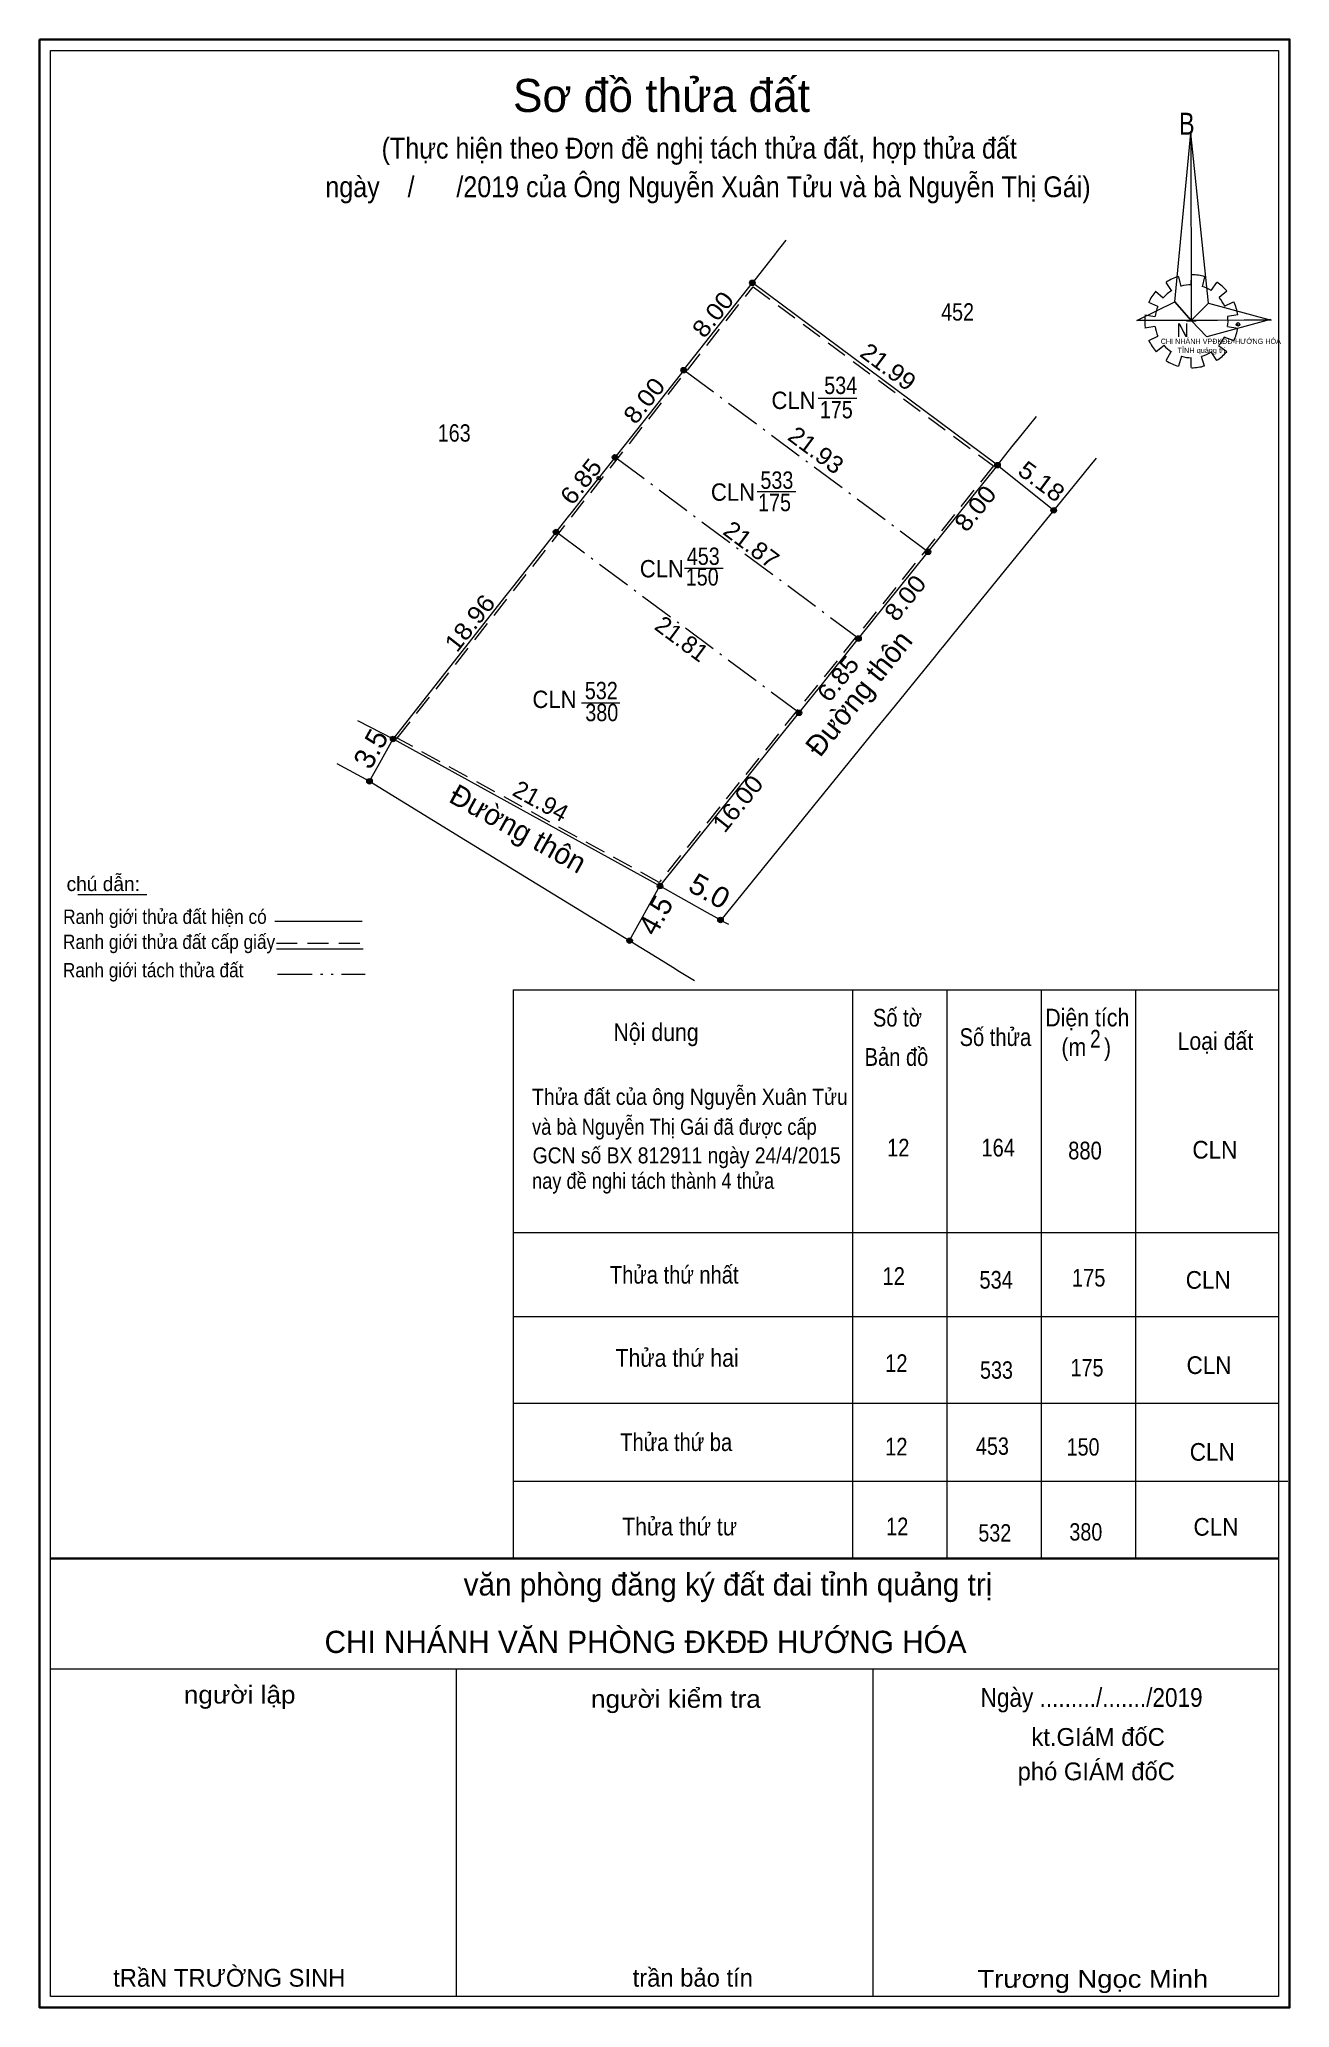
# Model space of a CAD drawing. Header units: metres. Extents: x 551540 to 551982, y 1840033 to 1840773.
# Drawn here: x 551891.8 to 551981.8, y 1840630.8 to 1840772.6 of the extents above; entities that cross this region are included whole.
import ezdxf
from ezdxf.enums import TextEntityAlignment as Align

# ---------------------------------------------------------------- set-up
doc = ezdxf.new("R2010")
doc.units = ezdxf.units.M
doc.header["$LTSCALE"] = 0.5
doc.header["$PDMODE"] = 32
doc.header["$PDSIZE"] = 0.25
for name, pattern in [('DASH_DOUBLE_DOT', [9.2, 5, -1.2, 0.3, -1.2, 0.3, -1.2]), ('DOT_DASHED', [7.7, 5, -1.2, 0.3, -1.2]), ('MEDIUM_DASHED', [4.5, 3, -1.5])]:
    doc.linetypes.add(name, pattern=pattern)
for name, color, linetype, lineweight in [('1', 7, 'Continuous', 13), ('10', 7, 'Continuous', 13), ('17', 7, 'Continuous', 13), ('23', 7, 'Continuous', 13), ('5', 7, 'Continuous', 13), ('6', 7, 'Continuous', 13), ('63', 7, 'Continuous', 13)]:
    doc.layers.add(name, color=color, linetype=linetype, lineweight=lineweight)
doc.layers.add('7', color=7, linetype='Continuous')

msp = doc.modelspace()

# ---------------------------------------------------------------- texts
at = {"layer": '1'}
msp.add_text('Sơ đồ thửa đất', height=2.38, dxfattribs=at).set_placement((551936.63, 1840767.34), align=Align.CENTER)
for s, height, width, p in [('B', 1.585, 0.8, (551973.88, 1840765.7)), ('N', 0.9904, 0.9, (551973.72, 1840751.13)), ('CHI NHÁNH VPĐKĐĐ-HƯỚNG HÓA', 0.3749, 0.95, (551972.57, 1840750.63)), ('TỈNH quảng trị', 0.375, 1.05, (551973.78, 1840749.98))]:
    msp.add_text(s, height=height, dxfattribs=dict(at, width=width)).set_placement(p)
for s, width, p in [('452', 0.85, (551957.945, 1840752.31)), ('CLN', 0.95, (551946.135, 1840745.94)), ('534', 0.85, (551949.53, 1840747.02)), ('175', 0.85, (551949.215, 1840745.27)), ('163', 0.85, (551921.705, 1840743.59)), ('533', 0.85, (551944.935, 1840740.19)), ('CLN', 0.95, (551941.775, 1840739.33)), ('175', 0.85, (551944.765, 1840738.58)), ('453', 0.85, (551939.635, 1840734.71)), ('CLN', 0.95, (551936.655, 1840733.81)), ('150', 0.85, (551939.56, 1840733.22)), ('CLN', 0.95, (551928.925, 1840724.4)), ('532', 0.85, (551932.295, 1840725.03)), ('380', 0.85, (551932.33, 1840723.45)), ('175', 0.85, (551967.265, 1840676.25)), ('533', 0.85, (551960.745, 1840676.08)), ('453', 0.85, (551960.455, 1840670.6)), ('150', 0.85, (551966.98, 1840670.54)), ('532', 0.85, (551960.625, 1840664.35)), ('380', 0.85, (551967.18, 1840664.42))]:
    msp.add_text(s, height=1.25, dxfattribs=dict(at, width=width)).set_placement(p, align=Align.CENTER)
for s, height, p in [('văn phòng đăng ký đất đai tỉnh quảng trị', 1.6, (551960.45, 1840660.46)), ('CHI NHÁNH VĂN PHÒNG ĐKĐĐ HƯỚNG HÓA', 1.6, (551958.59, 1840656.32)), ('kt.GIáM đốC', 1.28, (551972.87, 1840649.63)), ('phó GIÁM đốC', 1.28, (551973.59, 1840647.15)), ('tRầN TRƯỜNG SINH', 1.28, (551913.87, 1840632.28)), ('trần bảo tín', 1.28, (551943.21, 1840632.28))]:
    msp.add_text(s, height=height, dxfattribs=at).set_placement(p, align=Align.RIGHT)
for s, width, p in [('người lập', 1.1, (551910.28, 1840652.68)), ('người kiểm tra', 1.1, (551943.78, 1840652.37)), ('Trương Ngọc Minh', 1.15, (551975.99, 1840632.2))]:
    msp.add_text(s, height=1.28, dxfattribs=dict(at, width=width)).set_placement(p, align=Align.RIGHT)
at = {"layer": '23'}
for s, rotation, p in [('Đường thôn', 51.269, (551951.419, 1840724.9907)), ('3.5', 61.089, (551916.3535, 1840721.1024)), ('Đường thôn', 330.885, (551925.9401, 1840715.0528)), ('4.5', 61.044, (551936.8646, 1840709.1119))]:
    msp.add_text(s, height=1.5, rotation=rotation, dxfattribs=at).set_placement(p, align=Align.CENTER)
at = {"layer": '23', "width": 1.05}
msp.add_text('5.0', height=1.5, rotation=330.68, dxfattribs=at).set_placement((551939.7177, 1840710.5594), align=Align.CENTER)
msp.add_text('5.0', height=1.5, rotation=330.68, dxfattribs=at).set_placement((551939.7177, 1840710.5594), align=Align.CENTER)
at = {"layer": '6'}
msp.add_text('chú dẫn:', height=1.029, dxfattribs=at).set_placement((551893.8, 1840711.21))
for s, height, width, p in [('Ranh giới thửa đất hiện có ', 1.029, 0.9, (551893.55, 1840708.85)), ('Ranh giới thửa đất cấp giấy', 1.029, 0.9, (551893.54, 1840707.04)), ('Ranh giới tách thửa đất', 1.029, 0.9, (551893.53, 1840705)), ('Nội dung', 1.274, 0.9, (551933.17, 1840700.41)), ('Số tờ', 1.274, 0.85, (551951.85, 1840701.45)), ('Diện tích', 1.274, 0.9, (551964.26, 1840701.46)), ('Số thửa', 1.274, 0.85, (551958.09, 1840700.05)), ('(m   )', 1.274, 0.9, (551965.42, 1840699.34)), ('2', 1.274, 0.8, (551967.49, 1840699.94)), ('Loại đất', 1.274, 0.9, (551973.78, 1840699.77)), ('Bản đồ', 1.274, 0.85, (551951.25, 1840698.62)), ('Thửa đất của ông Nguyễn Xuân Tửu', 1.155, 0.9, (551927.31, 1840695.81)), ('và bà Nguyễn Thị Gái đã được cấp ', 1.155, 0.85, (551927.31, 1840693.65)), ('12', 1.274, 0.85, (551952.87, 1840692.09)), ('164', 1.274, 0.85, (551959.66, 1840692.09)), ('880', 1.274, 0.85, (551965.91, 1840691.88)), ('CLN', 1.274, 0.95, (551974.85, 1840691.94)), ('GCN số BX 812911 ngày 24/4/2015', 1.155, 0.9, (551927.35, 1840691.59)), ('nay đề nghi tách thành 4 thửa', 1.154, 0.85, (551927.31, 1840689.76)), ('Thửa thứ nhất', 1.274, 0.85, (551932.91, 1840682.93)), ('12', 1.274, 0.85, (551952.54, 1840682.84)), ('534', 1.27, 0.85, (551959.52, 1840682.57)), ('175', 1.27, 0.85, (551966.18, 1840682.72)), ('CLN', 1.274, 0.95, (551974.37, 1840682.56)), ('Thửa thứ hai', 1.274, 0.9, (551933.32, 1840676.94)), ('12', 1.274, 0.85, (551952.73, 1840676.56)), ('CLN', 1.274, 0.95, (551974.43, 1840676.42)), ('Thửa thứ ba', 1.274, 0.85, (551933.66, 1840670.87)), ('12', 1.274, 0.85, (551952.73, 1840670.55)), ('CLN', 1.274, 0.95, (551974.66, 1840670.17)), ('Thửa thứ tư', 1.274, 0.9, (551933.79, 1840664.79)), ('12', 1.274, 0.85, (551952.79, 1840664.8)), ('CLN', 1.274, 0.95, (551974.93, 1840664.77))]:
    msp.add_text(s, height=height, dxfattribs=dict(at, width=width)).set_placement(p)
at = {"layer": '6', "width": 0.9}
msp.add_text('Ngày ........./......./2019', height=1.35, dxfattribs=at).set_placement((551967.595, 1840652.44), align=Align.CENTER)
at = {"layer": '63'}
for s, rotation, width, p in [('8.00', 51.754, 1.1, (551940.823, 1840752.3681)), ('21.99', 323.339, 1.05, (551952.5818, 1840748.484)), ('8.00', 51.754, 1.1, (551935.873, 1840746.1581)), ('21.93', 323.323, 1.05, (551947.3817, 1840742.4782)), ('6.85', 51.758, 1.1, (551931.321, 1840740.3331)), ('5.18', 323.339, 1.1, (551963.6218, 1840740.227)), ('8.00', 51.34, 1.1, (551959.7117, 1840738.3896)), ('21.87', 323.329, 1.05, (551942.7267, 1840735.6647)), ('8.00', 51.295, 1.1, (551954.6633, 1840731.9392)), ('18.96', 51.807, 1.1, (551923.3228, 1840730.1386)), ('6.85', 51.275, 1.1, (551949.828, 1840726.119)), ('16.00', 51.267, 1.1, (551942.6109, 1840717.119))]:
    msp.add_text(s, height=1.25, rotation=rotation, dxfattribs=dict(at, width=width)).set_placement(p, align=Align.CENTER)
for s, rotation, p in [('21.81', 323.314, (551937.7116, 1840728.8802)), ('21.94', 331.11, (551927.6331, 1840717.1454))]:
    msp.add_text(s, height=1.25, rotation=rotation, dxfattribs=at).set_placement(p, align=Align.CENTER)
at = {"layer": '7', "width": 0.9}
for s, p in [('(Thực hiện theo Đơn đề nghị tách thửa đất, hợp thửa đất ', (551939.595, 1840763.98)), ('ngày    /      /2019 của Ông Nguyễn Xuân Tửu và bà Nguyễn Thị Gái)', (551939.975, 1840761.2))]:
    msp.add_text(s, height=1.5, dxfattribs=at).set_placement(p, align=Align.CENTER)

# ---------------------------------------------------------------- hatches: boundary and pattern name
at = {"layer": '63'}
for points in [[(551943.37, 1840755.03, 1), (551942.97, 1840755.03, 1)], [(551938.43, 1840748.74, 1), (551938.03, 1840748.74, 1)], [(551933.48, 1840742.46, 1), (551933.08, 1840742.46, 1)], [(551961.02, 1840741.89, 1), (551960.62, 1840741.89, 1)], [(551965.07, 1840738.64, 1), (551964.67, 1840738.64, 1)], [(551929.24, 1840737.08, 1), (551928.84, 1840737.08, 1)], [(551956.01, 1840735.65, 1), (551955.61, 1840735.65, 1)], [(551951.01, 1840729.41, 1), (551950.61, 1840729.41, 1)], [(551946.73, 1840724.05, 1), (551946.33, 1840724.05, 1)], [(551917.51, 1840722.17, 1), (551917.11, 1840722.17, 1)], [(551915.81, 1840719.12, 1), (551915.41, 1840719.12, 1)], [(551936.72, 1840711.57, 1), (551936.32, 1840711.57, 1)], [(551941.08, 1840709.13, 1), (551940.68, 1840709.13, 1)], [(551934.53, 1840707.64, 1), (551934.13, 1840707.64, 1)]]:
    msp.add_hatch(color=256, dxfattribs=at).paths.add_polyline_path(points)

# ---------------------------------------------------------------- linework, layer by layer
at = {"layer": '1'}
for p, q in [((551973.85, 1840755.47), (551974.03, 1840754.77)), ((551974.77, 1840754.88), (551974.79, 1840755.61)), ((551975.73, 1840755.47), (551975.55, 1840754.74)), ((551938.22, 1840748.75), (551943.17, 1840755.03)), ((551972.19, 1840754.43), (551972.74, 1840753.95)), ((551973.35, 1840754.47), (551972.96, 1840755.06)), ((551976.21, 1840754.47), (551976.6, 1840755.06)), ((551977.32, 1840754.43), (551976.78, 1840753.97)), ((551971.43, 1840752.72), (551972.15, 1840752.6)), ((551972.37, 1840753.33), (551971.72, 1840753.61)), ((551977.17, 1840753.36), (551977.82, 1840753.67)), ((551978.13, 1840752.72), (551977.39, 1840752.6)), ((551972.15, 1840751.88), (551971.43, 1840751.76)), ((551971.72, 1840750.87), (551972.37, 1840751.19)), ((551974.42, 1840752.29), (551975.12, 1840752.29)), ((551977.39, 1840751.88), (551978.13, 1840751.76)), ((551972.81, 1840750.51), (551972.24, 1840750.05)), ((551972.96, 1840749.44), (551973.33, 1840750.08)), ((551976.6, 1840749.44), (551976.21, 1840750.05)), ((551976.73, 1840750.51), (551977.32, 1840750.08)), ((551977.85, 1840750.85), (551977.13, 1840751.12)), ((551974.07, 1840749.74), (551973.85, 1840749.03)), ((551974.77, 1840748.92), (551974.77, 1840749.62)), ((551975.49, 1840749.74), (551975.71, 1840749.05)), ((551960.82, 1840741.89), (551955.81, 1840735.65)), ((551925.95, 1840704.09), (551981.05, 1840704.09)), ((551925.95, 1840704.09), (551925.95, 1840663.13)), ((551950.37, 1840704.09), (551950.37, 1840663.13)), ((551957.16, 1840704.09), (551957.16, 1840663.13)), ((551963.96, 1840704.09), (551963.96, 1840663.13)), ((551970.76, 1840704.09), (551970.76, 1840663.13)), ((551925.95, 1840686.62), (551981.05, 1840686.62)), ((551925.95, 1840680.55), (551981.05, 1840680.55)), ((551925.95, 1840674.32), (551981.05, 1840674.32)), ((551925.95, 1840668.69), (551981.73, 1840668.69)), ((551891.84, 1840662.36), (551891.84, 1840630.77)), ((551892.65, 1840655.19), (551981.05, 1840655.19)), ((551921.84, 1840655.19), (551921.84, 1840631.57)), ((551951.84, 1840655.19), (551951.84, 1840631.57))]:
    msp.add_line(p, q, dxfattribs=at)
at = {"layer": '1', "linetype": 'DOT_DASHED'}
msp.add_line((551955.81, 1840735.65), (551938.22, 1840748.75), dxfattribs=at)
at = {"layer": '1', "lineweight": 35}
msp.add_line((551892.65, 1840663.13), (551981.05, 1840663.13), dxfattribs=at)
at = {"layer": '1'}
for points in [[(551891.84, 1840630.77), (551891.84, 1840772.57), (551981.84, 1840772.57), (551981.84, 1840630.77)], [(551891.84, 1840630.77), (551891.84, 1840772.57), (551981.84, 1840772.57), (551981.84, 1840630.77)], [(551974.73, 1840765.81), (551974.77, 1840752.31), (551973.59, 1840753.65)], [(551974.73, 1840765.81), (551974.77, 1840752.31), (551976.01, 1840753.56)], [(551970.84, 1840752.31), (551973.59, 1840753.65), (551974.77, 1840752.31)], [(551980.53, 1840752.35), (551974.77, 1840752.31), (551976.01, 1840753.56)], [(551980.48, 1840752.38), (551975.9, 1840751.15), (551974.77, 1840752.31)]]:
    msp.add_lwpolyline(points, close=True, dxfattribs=at)
at = {"layer": '1', "linetype": 'MEDIUM_DASHED'}
msp.add_lwpolyline([(551943.22, 1840754.75), (551960.53, 1840741.85), (551936.46, 1840711.84), (551917.61, 1840722.23)], close=True, dxfattribs=at)
at = {"layer": '1'}
for centre, major_axis, start_param, end_param in [((551974.7803, 1840752.2616), (3.3649, 0), 1.84955988, 2.13900916), ((551974.7803, 1840752.2616), (3.3649, 0), 1.27924208, 1.56332225), ((551974.7803, 1840752.2616), (3.3649, 0), 2.43958176, 2.72400246), ((551974.7803, 1840752.2616), (2.6372, 0), 2.13373541, 2.44496261), ((551974.7803, 1840752.2616), (2.6372, 0), 1.56985589, 1.85611068), ((551974.7803, 1840752.2616), (2.6372, 0), 1.00270906, 1.2755622), ((551974.7803, 1840752.2616), (3.3649, 0), 0.71056237, 0.99687234), ((551974.7803, 1840752.2616), (3.3649, 0), 3.00667928, 3.29139349), ((551974.7803, 1840752.2616), (2.6372, 0), 2.72368549, 3.01515824), ((551974.7803, 1840752.2616), (2.6372, 0), 0.42678376, 0.70646463), ((551974.7803, 1840752.2616), (2.6372, 0), 6.13558388, 6.41618463), ((551974.7803, 1840752.2616), (3.3649, 0), 0.1390515, 0.43393316), ((551974.7803, 1840752.2616), (2.6372, 0), 3.28229955, 3.56105054), ((551974.7803, 1840752.2616), (3.3649, 0), 5.85230288, 6.13839648), ((551974.7803, 1840752.2616), (3.3649, 0), 3.56988637, 3.85691866), ((551974.7803, 1840752.2616), (2.6372, 0), 3.86077574, 4.13258255), ((551974.7803, 1840752.2616), (2.6372, 0), 4.99087134, 5.28933161), ((551974.7803, 1840752.2616), (3.3649, 0), 5.28561416, 5.56798705), ((551974.7803, 1840752.2616), (2.6372, 0), 5.56137327, 5.83951437), ((551974.761, 1840752.2416), (3.3649, 0), 4.1470906, 4.43659307), ((551974.7803, 1840752.2616), (2.6372, 0), 4.43854677, 4.71314001), ((551974.7803, 1840752.2616), (3.3649, 0), 4.71301008, 4.99761054)]:
    msp.add_ellipse(centre, major_axis=major_axis, ratio=0.995001, start_param=start_param, end_param=end_param, dxfattribs=at)
msp.add_point((551978.13, 1840752.04), dxfattribs=at)
at = {"layer": '10'}
for p, q in [((551944.84, 1840757.15), (551943.17, 1840755.03)), ((551944.84, 1840757.15), (551943.17, 1840755.03)), ((551944.86, 1840757.18), (551944.84, 1840757.15)), ((551944.86, 1840757.18), (551944.84, 1840757.15)), ((551945.59, 1840758.1), (551944.86, 1840757.18)), ((551960.82, 1840741.89), (551943.18, 1840755.03)), ((551938.23, 1840748.74), (551935.74, 1840745.58)), ((551934.37, 1840743.85), (551932.1, 1840740.96)), ((551931.43, 1840740.12), (551930.22, 1840738.58)), ((551932.1, 1840740.96), (551931.43, 1840740.12)), ((551925.91, 1840733.1), (551925.43, 1840732.5)), ((551925.43, 1840732.5), (551917.31, 1840722.17)), ((551914.74, 1840723.49), (551917.3, 1840722.18)), ((551917.3, 1840722.18), (551936.51, 1840711.58))]:
    msp.add_line(p, q, dxfattribs=at)
at = {"layer": '10', "linetype": 'DOT_DASHED'}
for p, q in [((551950.81, 1840729.4), (551933.28, 1840742.46)), ((551946.53, 1840724.05), (551929.04, 1840737.08))]:
    msp.add_line(p, q, dxfattribs=at)
at = {"layer": '10'}
for points in [[(551935.74, 1840745.58), (551934.73, 1840744.3), (551934.37, 1840743.85)], [(551930.22, 1840738.58), (551929.92, 1840738.2), (551925.91, 1840733.1)]]:
    msp.add_lwpolyline(points, dxfattribs=at)
msp.add_point((551932.1, 1840740.96), dxfattribs=at)
at = {"layer": '17'}
msp.add_line((551894.61, 1840710.97), (551899.58, 1840710.97), dxfattribs=at)
at = {"layer": '23'}
for p, q in [((551961.86, 1840743.21), (551962.62, 1840744.15)), ((551962.23, 1840743.67), (551962.62, 1840744.15)), ((551962.62, 1840744.15), (551963.12, 1840744.78)), ((551962.62, 1840744.15), (551963.12, 1840744.78)), ((551963.12, 1840744.78), (551963.63, 1840745.41)), ((551963.12, 1840744.78), (551963.63, 1840745.41)), ((551960.81, 1840741.9), (551961.86, 1840743.21)), ((551960.81, 1840741.9), (551961.86, 1840743.21)), ((551961.86, 1840743.21), (551962.23, 1840743.67)), ((551967.92, 1840742.39), (551967.47, 1840741.84)), ((551950.82, 1840729.4), (551955.82, 1840735.64)), ((551961.62, 1840734.63), (551958.07, 1840730.26)), ((551958.07, 1840730.26), (551956.86, 1840728.78)), ((551949.39, 1840727.62), (551950.82, 1840729.4)), ((551948.21, 1840726.15), (551949.01, 1840727.14)), ((551949.01, 1840727.14), (551949.39, 1840727.62)), ((551956.26, 1840728.04), (551954.89, 1840726.36)), ((551947.69, 1840725.49), (551948.21, 1840726.15)), ((551917.3, 1840722.18), (551936.51, 1840711.58)), ((551952, 1840722.8), (551941.3, 1840709.63)), ((551915.62, 1840719.11), (551913.28, 1840720.38)), ((551934.33, 1840707.64), (551936.51, 1840711.58)), ((551934.33, 1840707.64), (551936.51, 1840711.58)), ((551936.51, 1840711.58), (551939.91, 1840709.67)), ((551936.51, 1840711.58), (551939.91, 1840709.67)), ((551939.91, 1840709.67), (551940.88, 1840709.13)), ((551939.91, 1840709.67), (551940.88, 1840709.13)), ((551940.88, 1840709.13), (551940.89, 1840709.12)), ((551940.88, 1840709.13), (551940.89, 1840709.12)), ((551941.3, 1840709.63), (551940.89, 1840709.12)), ((551940.89, 1840709.12), (551941.22, 1840708.94)), ((551941.22, 1840708.94), (551941.45, 1840708.82)), ((551936.74, 1840706.15), (551937.64, 1840705.6)), ((551937.64, 1840705.6), (551937.8, 1840705.5)), ((551937.8, 1840705.5), (551939, 1840704.77)), ((551937.8, 1840705.5), (551939, 1840704.77))]:
    msp.add_line(p, q, dxfattribs=at)
for points in [[(551967.47, 1840741.84), (551966.56, 1840740.72), (551961.62, 1840734.63)], [(551956.86, 1840728.78), (551956.69, 1840728.58), (551956.26, 1840728.04)], [(551954.89, 1840726.36), (551953.44, 1840724.57), (551952, 1840722.8)], [(551936.52, 1840711.57), (551944.53, 1840721.56), (551947.69, 1840725.49)], [(551915.61, 1840719.12), (551916.23, 1840720.23), (551917.3, 1840722.18)], [(551915.61, 1840719.12), (551916.23, 1840720.23), (551917.3, 1840722.18)], [(551915.61, 1840719.12), (551922.52, 1840714.88), (551936.74, 1840706.15)], [(551915.61, 1840719.12), (551922.52, 1840714.88), (551936.74, 1840706.15)], [(551940.89, 1840709.12), (551941.22, 1840708.94), (551941.45, 1840708.82)], [(551936.74, 1840706.15), (551937.64, 1840705.6), (551937.8, 1840705.5)]]:
    msp.add_lwpolyline(points, dxfattribs=at)
msp.add_point((551917.3, 1840722.18), dxfattribs=at)
at = {"layer": '5', "lineweight": 35}
msp.add_lwpolyline([(551891.85, 1840772.57), (551981.85, 1840772.57), (551981.85, 1840630.77), (551891.85, 1840630.77)], close=True, dxfattribs=at)
at = {"layer": '5'}
msp.add_lwpolyline([(551892.65, 1840771.77), (551981.05, 1840771.77), (551981.05, 1840631.57), (551892.65, 1840631.57)], close=True, dxfattribs=at)
at = {"layer": '6'}
for p, q in [((551908.8, 1840709.05), (551915.07, 1840709.05)), ((551908.9, 1840707.04), (551915.16, 1840707.04))]:
    msp.add_line(p, q, dxfattribs=at)
at = {"layer": '6', "linetype": 'MEDIUM_DASHED'}
msp.add_line((551908.9, 1840707.46), (551915.21, 1840707.46), dxfattribs=at)
at = {"layer": '63'}
for p, q in [((551947.91, 1840746.71), (551950.69, 1840746.71)), ((551964.87, 1840738.64), (551960.83, 1840741.88)), ((551943.52, 1840739.99), (551946.3, 1840739.99)), ((551938.28, 1840734.47), (551941.06, 1840734.47)), ((551930.86, 1840724.78), (551933.64, 1840724.78))]:
    msp.add_line(p, q, dxfattribs=at)
at = {"layer": '63', "linetype": 'DASH_DOUBLE_DOT'}
msp.add_line((551908.99, 1840705.23), (551915.29, 1840705.23), dxfattribs=at)
at = {"layer": '63'}
for centre in [(551943.17, 1840755.03), (551938.23, 1840748.74), (551933.28, 1840742.46), (551960.82, 1840741.89), (551964.87, 1840738.64), (551929.04, 1840737.08), (551955.81, 1840735.65), (551950.81, 1840729.41), (551946.53, 1840724.05), (551917.31, 1840722.17), (551915.61, 1840719.12), (551936.52, 1840711.57), (551940.88, 1840709.13), (551934.33, 1840707.64)]:
    msp.add_circle(centre, 0.2, dxfattribs=at)

msp.set_redraw_order([(e.dxf.handle, doc.entitydb.next_handle()) for e in msp.query("TEXT MTEXT ATTDEF DIMENSION ARC_DIMENSION")])  # texts and dimensions are drawn at this point

doc.saveas('drawing.dxf')
